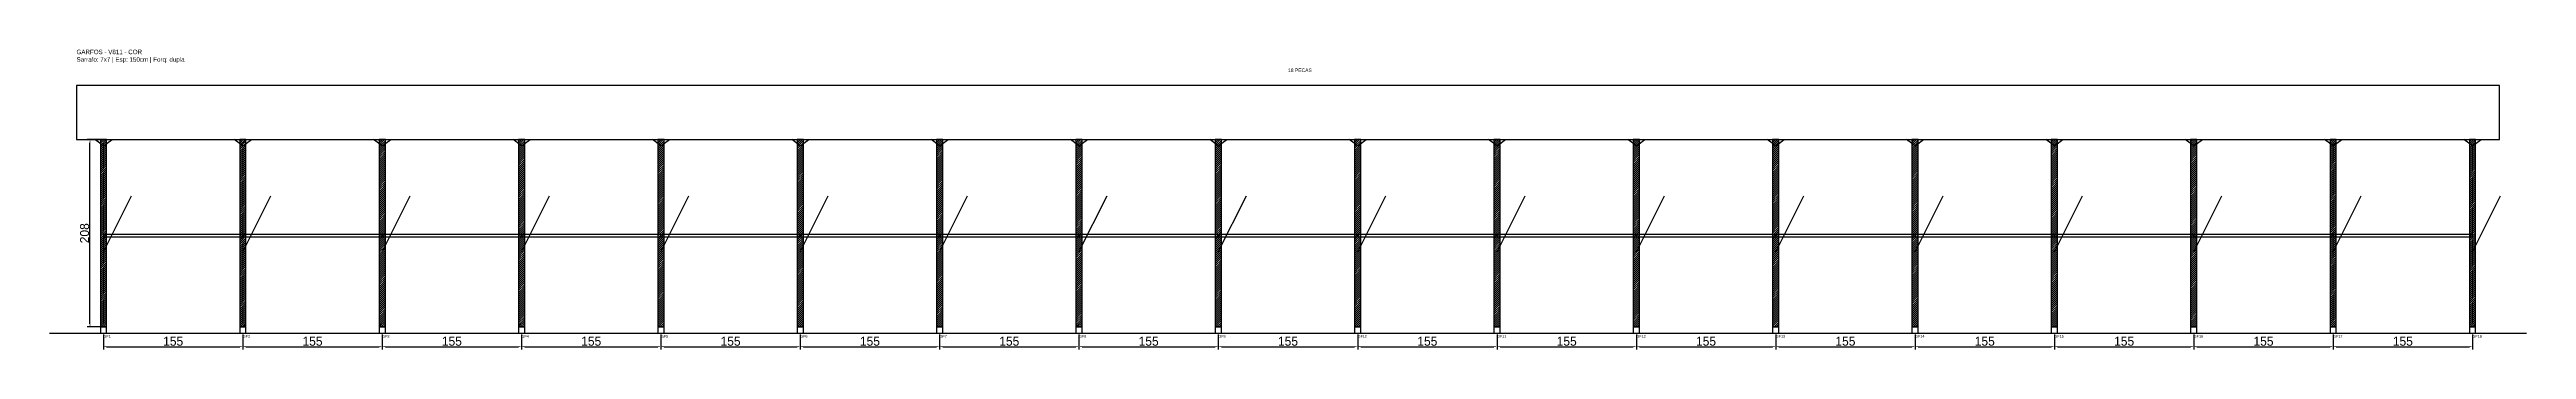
# Model space of a CAD drawing. Header units: metres. Extents: x -30 to 2725, y -25 to 308.
import ezdxf

# ---------------------------------------------------------------- set-up
doc = ezdxf.new("R2010")
doc.units = ezdxf.units.M
for name, color, linetype in [('BARRA_ANCORAGEM', 1, 'Continuous'), ('COTA', 241, 'Continuous'), ('GARFOS OK', 3, 'Continuous'), ('NOME DA VIGA', 6, 'Continuous'), ('SARR_7x7', 40, 'Continuous'), ('TIRAS REESCORAMENTO', 252, 'Continuous'), ('VIGAS', 3, 'Continuous')]:
    doc.layers.add(name, color=color, linetype=linetype)
doc.dimstyles.new('EZ DXF', dxfattribs={"dimtxt": 10, "dimasz": 3.5, "dimexe": 3, "dimexo": 1.5, "dimgap": 1, "dimtad": 1, "dimdec": 1, "dimdsep": 46, "dimcen": 2.5, "dimazin": 3, "dimtfac": 1, "dimtmove": 0, "dimatfit": 3})

msp = doc.modelspace()

# ---------------------------------------------------------------- hatches: boundary and pattern name
at = {"layer": 'COTA'}
h = msp.add_hatch(dxfattribs=at)
h.set_pattern_fill('ANSI31', scale=0.5)
h.paths.add_polyline_path([(26.5, 0), (33.5, 0), (33.5, 208), (26.5, 208)])
h = msp.add_hatch(dxfattribs=at)
h.set_pattern_fill('ANSI31', scale=0.5)
h.paths.add_polyline_path([(181.5, 0), (188.5, 0), (188.5, 208), (181.5, 208)])
h = msp.add_hatch(dxfattribs=at)
h.set_pattern_fill('ANSI31', scale=0.5)
h.paths.add_polyline_path([(336.5, 0), (343.5, 0), (343.5, 208), (336.5, 208)])
h = msp.add_hatch(dxfattribs=at)
h.set_pattern_fill('ANSI31', scale=0.5)
h.paths.add_polyline_path([(491.5, 0), (498.5, 0), (498.5, 208), (491.5, 208)])
h = msp.add_hatch(dxfattribs=at)
h.set_pattern_fill('ANSI31', scale=0.5)
h.paths.add_polyline_path([(646.5, 0), (653.5, 0), (653.5, 208), (646.5, 208)])
h = msp.add_hatch(dxfattribs=at)
h.set_pattern_fill('ANSI31', scale=0.5)
h.paths.add_polyline_path([(801.5, 0), (808.5, 0), (808.5, 208), (801.5, 208)])
h = msp.add_hatch(dxfattribs=at)
h.set_pattern_fill('ANSI31', scale=0.5)
h.paths.add_polyline_path([(956.5, 0), (963.5, 0), (963.5, 208), (956.5, 208)])
h = msp.add_hatch(dxfattribs=at)
h.set_pattern_fill('ANSI31', scale=0.5)
h.paths.add_polyline_path([(1111.5, 0), (1118.5, 0), (1118.5, 208), (1111.5, 208)])
h = msp.add_hatch(dxfattribs=at)
h.set_pattern_fill('ANSI31', scale=0.5)
h.paths.add_polyline_path([(1266.5, 0), (1273.5, 0), (1273.5, 208), (1266.5, 208)])
h = msp.add_hatch(dxfattribs=at)
h.set_pattern_fill('ANSI31', scale=0.5)
h.paths.add_polyline_path([(1421.5, 0), (1428.5, 0), (1428.5, 208), (1421.5, 208)])
h = msp.add_hatch(dxfattribs=at)
h.set_pattern_fill('ANSI31', scale=0.5)
h.paths.add_polyline_path([(1576.5, 0), (1583.5, 0), (1583.5, 208), (1576.5, 208)])
h = msp.add_hatch(dxfattribs=at)
h.set_pattern_fill('ANSI31', scale=0.5)
h.paths.add_polyline_path([(1731.5, 0), (1738.5, 0), (1738.5, 208), (1731.5, 208)])
h = msp.add_hatch(dxfattribs=at)
h.set_pattern_fill('ANSI31', scale=0.5)
h.paths.add_polyline_path([(1886.5, 0), (1893.5, 0), (1893.5, 208), (1886.5, 208)])
h = msp.add_hatch(dxfattribs=at)
h.set_pattern_fill('ANSI31', scale=0.5)
h.paths.add_polyline_path([(2041.5, 0), (2048.5, 0), (2048.5, 208), (2041.5, 208)])
h = msp.add_hatch(dxfattribs=at)
h.set_pattern_fill('ANSI31', scale=0.5)
h.paths.add_polyline_path([(2196.5, 0), (2203.5, 0), (2203.5, 208), (2196.5, 208)])
h = msp.add_hatch(dxfattribs=at)
h.set_pattern_fill('ANSI31', scale=0.5)
h.paths.add_polyline_path([(2351.5, 0), (2358.5, 0), (2358.5, 208), (2351.5, 208)])
h = msp.add_hatch(dxfattribs=at)
h.set_pattern_fill('ANSI31', scale=0.5)
h.paths.add_polyline_path([(2506.5, 0), (2513.5, 0), (2513.5, 208), (2506.5, 208)])
h = msp.add_hatch(dxfattribs=at)
h.set_pattern_fill('ANSI31', scale=0.5)
h.paths.add_polyline_path([(2661.5, 0), (2668.5, 0), (2668.5, 208), (2661.5, 208)])

# ---------------------------------------------------------------- linework, layer by layer
at = {"layer": 'BARRA_ANCORAGEM'}
for p, q in [((30, 83.2), (61.2, 145.6)), ((185, 83.2), (216.2, 145.6)), ((340, 83.2), (371.2, 145.6)), ((495, 83.2), (526.2, 145.6)), ((650, 83.2), (681.2, 145.6)), ((805, 83.2), (836.2, 145.6)), ((960, 83.2), (991.2, 145.6)), ((1115, 83.2), (1146.2, 145.6)), ((1270, 83.2), (1301.2, 145.6)), ((1425, 83.2), (1456.2, 145.6)), ((1580, 83.2), (1611.2, 145.6)), ((1735, 83.2), (1766.2, 145.6)), ((1890, 83.2), (1921.2, 145.6)), ((2045, 83.2), (2076.2, 145.6)), ((2200, 83.2), (2231.2, 145.6)), ((2355, 83.2), (2386.2, 145.6)), ((2510, 83.2), (2541.2, 145.6)), ((2665, 83.2), (2696.2, 145.6))]:
    msp.add_line(p, q, dxfattribs=at)
at = {"layer": 'GARFOS OK'}
for p, q in [((30, 201), (20.5, 208)), ((20.5, 208), (39.5, 208)), ((30, 201), (39.5, 208)), ((185, 201), (175.5, 208)), ((175.5, 208), (194.5, 208)), ((185, 201), (194.5, 208)), ((340, 201), (330.5, 208)), ((330.5, 208), (349.5, 208)), ((340, 201), (349.5, 208)), ((495, 201), (485.5, 208)), ((485.5, 208), (504.5, 208)), ((495, 201), (504.5, 208)), ((650, 201), (640.5, 208)), ((640.5, 208), (659.5, 208)), ((650, 201), (659.5, 208)), ((805, 201), (795.5, 208)), ((795.5, 208), (814.5, 208)), ((805, 201), (814.5, 208)), ((960, 201), (950.5, 208)), ((950.5, 208), (969.5, 208)), ((960, 201), (969.5, 208)), ((1115, 201), (1105.5, 208)), ((1105.5, 208), (1124.5, 208)), ((1115, 201), (1124.5, 208)), ((1270, 201), (1260.5, 208)), ((1260.5, 208), (1279.5, 208)), ((1270, 201), (1279.5, 208)), ((1425, 201), (1415.5, 208)), ((1415.5, 208), (1434.5, 208)), ((1425, 201), (1434.5, 208)), ((1580, 201), (1570.5, 208)), ((1570.5, 208), (1589.5, 208)), ((1580, 201), (1589.5, 208)), ((1735, 201), (1725.5, 208)), ((1725.5, 208), (1744.5, 208)), ((1735, 201), (1744.5, 208)), ((1890, 201), (1880.5, 208)), ((1880.5, 208), (1899.5, 208)), ((1890, 201), (1899.5, 208)), ((2045, 201), (2035.5, 208)), ((2035.5, 208), (2054.5, 208)), ((2045, 201), (2054.5, 208)), ((2200, 201), (2190.5, 208)), ((2190.5, 208), (2209.5, 208)), ((2200, 201), (2209.5, 208)), ((2355, 201), (2345.5, 208)), ((2345.5, 208), (2364.5, 208)), ((2355, 201), (2364.5, 208)), ((2510, 201), (2500.5, 208)), ((2500.5, 208), (2519.5, 208)), ((2510, 201), (2519.5, 208)), ((2665, 201), (2655.5, 208)), ((2655.5, 208), (2674.5, 208)), ((2665, 201), (2674.5, 208))]:
    msp.add_line(p, q, dxfattribs=at)
at = {"layer": 'GARFOS OK', "linetype": 'CONTINUOUS'}
msp.add_line((-30, -7), (2725, -7), dxfattribs=at)
at = {"layer": 'GARFOS OK'}
for points in [[(26.5, 0), (33.5, 0), (33.5, 208), (26.5, 208), (26.5, 0)], [(181.5, 0), (188.5, 0), (188.5, 208), (181.5, 208), (181.5, 0)], [(336.5, 0), (343.5, 0), (343.5, 208), (336.5, 208), (336.5, 0)], [(491.5, 0), (498.5, 0), (498.5, 208), (491.5, 208), (491.5, 0)], [(646.5, 0), (653.5, 0), (653.5, 208), (646.5, 208), (646.5, 0)], [(801.5, 0), (808.5, 0), (808.5, 208), (801.5, 208), (801.5, 0)], [(956.5, 0), (963.5, 0), (963.5, 208), (956.5, 208), (956.5, 0)], [(1111.5, 0), (1118.5, 0), (1118.5, 208), (1111.5, 208), (1111.5, 0)], [(1266.5, 0), (1273.5, 0), (1273.5, 208), (1266.5, 208), (1266.5, 0)], [(1421.5, 0), (1428.5, 0), (1428.5, 208), (1421.5, 208), (1421.5, 0)], [(1576.5, 0), (1583.5, 0), (1583.5, 208), (1576.5, 208), (1576.5, 0)], [(1731.5, 0), (1738.5, 0), (1738.5, 208), (1731.5, 208), (1731.5, 0)], [(1886.5, 0), (1893.5, 0), (1893.5, 208), (1886.5, 208), (1886.5, 0)], [(2041.5, 0), (2048.5, 0), (2048.5, 208), (2041.5, 208), (2041.5, 0)], [(2196.5, 0), (2203.5, 0), (2203.5, 208), (2196.5, 208), (2196.5, 0)], [(2351.5, 0), (2358.5, 0), (2358.5, 208), (2351.5, 208), (2351.5, 0)], [(2506.5, 0), (2513.5, 0), (2513.5, 208), (2506.5, 208), (2506.5, 0)], [(2661.5, 0), (2668.5, 0), (2668.5, 208), (2661.5, 208), (2661.5, 0)]]:
    msp.add_lwpolyline(points, dxfattribs=at)
at = {"layer": 'SARR_7x7'}
for points in [[(26.5, -7), (33.5, -7), (33.5, 0), (26.5, 0), (26.5, -7)], [(181.5, -7), (188.5, -7), (188.5, 0), (181.5, 0), (181.5, -7)], [(336.5, -7), (343.5, -7), (343.5, 0), (336.5, 0), (336.5, -7)], [(491.5, -7), (498.5, -7), (498.5, 0), (491.5, 0), (491.5, -7)], [(646.5, -7), (653.5, -7), (653.5, 0), (646.5, 0), (646.5, -7)], [(801.5, -7), (808.5, -7), (808.5, 0), (801.5, 0), (801.5, -7)], [(956.5, -7), (963.5, -7), (963.5, 0), (956.5, 0), (956.5, -7)], [(1111.5, -7), (1118.5, -7), (1118.5, 0), (1111.5, 0), (1111.5, -7)], [(1266.5, -7), (1273.5, -7), (1273.5, 0), (1266.5, 0), (1266.5, -7)], [(1421.5, -7), (1428.5, -7), (1428.5, 0), (1421.5, 0), (1421.5, -7)], [(1576.5, -7), (1583.5, -7), (1583.5, 0), (1576.5, 0), (1576.5, -7)], [(1731.5, -7), (1738.5, -7), (1738.5, 0), (1731.5, 0), (1731.5, -7)], [(1886.5, -7), (1893.5, -7), (1893.5, 0), (1886.5, 0), (1886.5, -7)], [(2041.5, -7), (2048.5, -7), (2048.5, 0), (2041.5, 0), (2041.5, -7)], [(2196.5, -7), (2203.5, -7), (2203.5, 0), (2196.5, 0), (2196.5, -7)], [(2351.5, -7), (2358.5, -7), (2358.5, 0), (2351.5, 0), (2351.5, -7)], [(2506.5, -7), (2513.5, -7), (2513.5, 0), (2506.5, 0), (2506.5, -7)], [(2661.5, -7), (2668.5, -7), (2668.5, 0), (2661.5, 0), (2661.5, -7)]]:
    msp.add_lwpolyline(points, dxfattribs=at)
at = {"layer": 'TIRAS REESCORAMENTO'}
for points in [[(30, 100), (185, 100), (185, 102.5), (30, 102.5), (30, 100)], [(185, 100), (340, 100), (340, 102.5), (185, 102.5), (185, 100)], [(340, 100), (495, 100), (495, 102.5), (340, 102.5), (340, 100)], [(495, 100), (650, 100), (650, 102.5), (495, 102.5), (495, 100)], [(650, 100), (805, 100), (805, 102.5), (650, 102.5), (650, 100)], [(805, 100), (960, 100), (960, 102.5), (805, 102.5), (805, 100)], [(960, 100), (1115, 100), (1115, 102.5), (960, 102.5), (960, 100)], [(1115, 100), (1270, 100), (1270, 102.5), (1115, 102.5), (1115, 100)], [(1270, 100), (1425, 100), (1425, 102.5), (1270, 102.5), (1270, 100)], [(1425, 100), (1580, 100), (1580, 102.5), (1425, 102.5), (1425, 100)], [(1580, 100), (1735, 100), (1735, 102.5), (1580, 102.5), (1580, 100)], [(1735, 100), (1890, 100), (1890, 102.5), (1735, 102.5), (1735, 100)], [(1890, 100), (2045, 100), (2045, 102.5), (1890, 102.5), (1890, 100)], [(2045, 100), (2200, 100), (2200, 102.5), (2045, 102.5), (2045, 100)], [(2200, 100), (2355, 100), (2355, 102.5), (2200, 102.5), (2200, 100)], [(2355, 100), (2510, 100), (2510, 102.5), (2355, 102.5), (2355, 100)], [(2510, 100), (2665, 100), (2665, 102.5), (2510, 102.5), (2510, 100)]]:
    msp.add_lwpolyline(points, dxfattribs=at)
at = {"layer": 'VIGAS'}
msp.add_lwpolyline([(0, 208), (2695, 208), (2695, 268), (0, 268), (0, 208)], dxfattribs=at)

# ---------------------------------------------------------------- texts
at = {"layer": 'NOME DA VIGA'}
for s, height, p in [('18 PECAS', 4, (1347.5, 283)), ('GF1', 3, (30, -12)), ('GF2', 3, (185, -12)), ('GF3', 3, (340, -12)), ('GF4', 3, (495, -12)), ('GF5', 3, (650, -12)), ('GF6', 3, (805, -12)), ('GF7', 3, (960, -12)), ('GF8', 3, (1115, -12)), ('GF9', 3, (1270, -12)), ('GF10', 3, (1425, -12)), ('GF11', 3, (1580, -12)), ('GF12', 3, (1735, -12)), ('GF13', 3, (1890, -12)), ('GF14', 3, (2045, -12)), ('GF15', 3, (2200, -12)), ('GF16', 3, (2355, -12)), ('GF17', 3, (2510, -12)), ('GF18', 3, (2665, -12))]:
    msp.add_text(s, height=height, dxfattribs=at).set_placement(p)
at = {"layer": 'NOME DA VIGA', "insert": (0, 293), "char_height": 5, "attachment_point": 7}
msp.add_mtext('GARFOS - V811 - COR\\PSarrafo: 7x7 | Esp: 150cm | Forq: dupla', dxfattribs=at)

# ---------------------------------------------------------------- dimensions: what is measured, and where the dimension line sits
at = {"layer": 'COTA'}
msp.add_linear_dim(base=(15, 0), p1=(30, 0), p2=(30, 208), angle=90, dimstyle='EZ DXF', dxfattribs=at).render()
for base, p1, p2 in [((30, -22), (30, -7), (185, -7)), ((185, -22), (185, -7), (340, -7)), ((340, -22), (340, -7), (495, -7)), ((495, -22), (495, -7), (650, -7)), ((650, -22), (650, -7), (805, -7)), ((805, -22), (805, -7), (960, -7)), ((960, -22), (960, -7), (1115, -7)), ((1115, -22), (1115, -7), (1270, -7)), ((1270, -22), (1270, -7), (1425, -7)), ((1425, -22), (1425, -7), (1580, -7)), ((1580, -22), (1580, -7), (1735, -7)), ((1735, -22), (1735, -7), (1890, -7)), ((1890, -22), (1890, -7), (2045, -7)), ((2045, -22), (2045, -7), (2200, -7)), ((2200, -22), (2200, -7), (2355, -7)), ((2355, -22), (2355, -7), (2510, -7)), ((2510, -22), (2510, -7), (2665, -7))]:
    msp.add_linear_dim(base=base, p1=p1, p2=p2, dimstyle='EZ DXF', dxfattribs=at).render()

doc.saveas('drawing.dxf')
